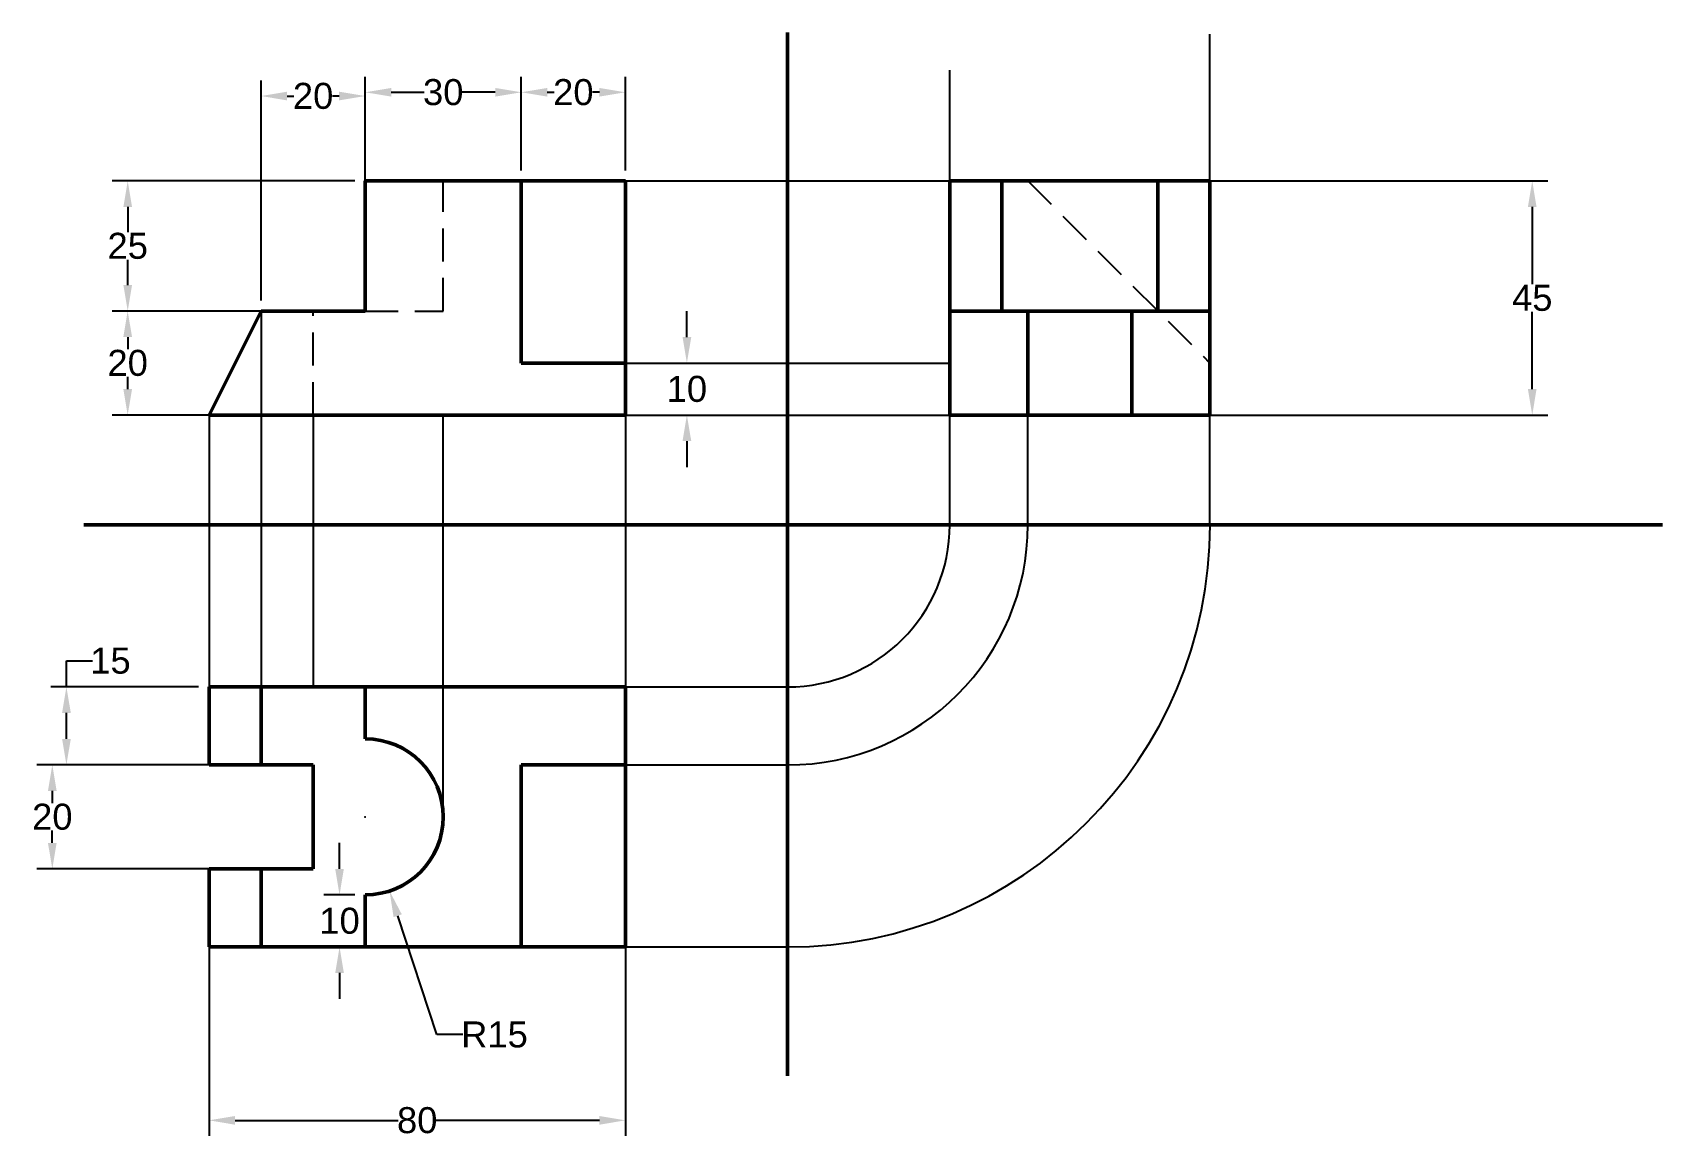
# Model space of a CAD drawing. Header units: millimetres. Extents: x -102 to 1695, y -307 to 463.
# Drawn here: x 1382.2 to 1695.3, y -280.4 to -68 of the extents above; entities that cross this region are included whole.
import ezdxf

# ---------------------------------------------------------------- set-up
doc = ezdxf.new("R2010")
doc.units = ezdxf.units.MM
doc.linetypes.add('HIDDEN', pattern=[9.525, 6.35, -3.175])
for name, color, linetype in [('DIM', 12, 'Continuous'), ('HIDDEN', 101, 'HIDDEN'), ('PROJECTIN', 50, 'Continuous')]:
    doc.layers.add(name, color=color, linetype=linetype)
doc.layers.add('OBJECT', color=250, linetype='Continuous', lineweight=50)
doc.styles.get("Standard").update_dxf_attribs({"font": 'arial.ttf'})
doc.dimstyles.new('kunal', dxfattribs={"dimtxt": 5, "dimasz": 5, "dimexe": 3, "dimexo": 2, "dimgap": 0.09, "dimtad": 0, "dimtih": 1, "dimtoh": 1, "dimdec": 0, "dimzin": 0, "dimdsep": 46, "dimtxsty": 'Standard', "dimcen": 0.09, "dimadec": 0, "dimazin": 0, "dimtfac": 1, "dimtdec": 0, "dimtofl": 0, "dimtmove": 0, "dimatfit": 3, "dimfxl": 1, "dimtolj": 1, "dimtzin": 0, "dimarcsym": 0})

msp = doc.modelspace()

# ---------------------------------------------------------------- blocks, each defined once
blk = doc.blocks.new('*D40')
at = {"layer": 'Defpoints', "color": 0, "transparency": 16777216}
for p in [(1496.06, -79.46), (1476.06, -96.51), (1496.06, -96.51)]:
    blk.add_point(p, dxfattribs=at)
at = {"layer": 'DIM', "color": 0, "lineweight": -2, "transparency": 16777216}
for p, q in [((1476.06, -94.51), (1476.06, -76.46)), ((1496.06, -94.51), (1496.06, -76.46)), ((1481.06, -79.46), (1482.35, -79.46)), ((1491.06, -79.46), (1489.76, -79.46))]:
    blk.add_line(p, q, dxfattribs=at)
at = {"layer": 'DIM', "color": 0, "transparency": 16777216}
for points in [[(1481.06, -78.63), (1481.06, -80.29), (1476.06, -79.46)], [(1491.06, -78.63), (1491.06, -80.29), (1496.06, -79.46)]]:
    blk.add_solid(points, dxfattribs=at)
at = {"layer": 'DIM', "color": 0, "transparency": 16777216, "insert": (1486.06, -79.46), "char_height": 5, "attachment_point": 5}
blk.add_mtext('\\A1;20', dxfattribs=at)
blk = doc.blocks.new('*D41')
at = {"layer": 'Defpoints', "color": 0, "transparency": 16777216}
for p in [(1496.06, -131.51), (1496.06, -141.51), (1507.88, -141.51)]:
    blk.add_point(p, dxfattribs=at)
at = {"layer": 'DIM', "color": 0, "lineweight": -2, "transparency": 16777216}
for p, q in [((1507.88, -126.51), (1507.88, -121.51)), ((1498.06, -131.51), (1510.88, -131.51)), ((1498.06, -141.51), (1510.88, -141.51)), ((1507.88, -146.51), (1507.88, -151.51))]:
    blk.add_line(p, q, dxfattribs=at)
at = {"layer": 'DIM', "color": 0, "transparency": 16777216}
for points in [[(1507.05, -126.51), (1508.72, -126.51), (1507.88, -131.51)], [(1507.05, -146.51), (1508.72, -146.51), (1507.88, -141.51)]]:
    blk.add_solid(points, dxfattribs=at)
at = {"layer": 'DIM', "color": 0, "transparency": 16777216, "insert": (1507.88, -136.51), "char_height": 5, "attachment_point": 5}
blk.add_mtext('\\A1;10', dxfattribs=at)
blk = doc.blocks.new('*D42')
at = {"layer": 'Defpoints', "color": 0, "transparency": 16777216}
for p in [(1436.06, -121.51), (1400.43, -141.51), (1436.06, -141.51)]:
    blk.add_point(p, dxfattribs=at)
at = {"layer": 'DIM', "color": 0, "lineweight": -2, "transparency": 16777216}
for p, q in [((1434.06, -121.51), (1397.43, -121.51)), ((1400.43, -126.51), (1400.43, -128.86)), ((1400.43, -136.51), (1400.43, -134.15)), ((1434.06, -141.51), (1397.43, -141.51))]:
    blk.add_line(p, q, dxfattribs=at)
at = {"layer": 'DIM', "color": 0, "transparency": 16777216}
for points in [[(1399.6, -126.51), (1401.27, -126.51), (1400.43, -121.51)], [(1399.6, -136.51), (1401.27, -136.51), (1400.43, -141.51)]]:
    blk.add_solid(points, dxfattribs=at)
at = {"layer": 'DIM', "color": 0, "transparency": 16777216, "insert": (1400.43, -131.51), "char_height": 5, "attachment_point": 5}
blk.add_mtext('\\A1;20', dxfattribs=at)
blk = doc.blocks.new('*D43')
at = {"layer": 'Defpoints', "color": 0, "transparency": 16777216}
for p in [(1388.66, -193.76), (1416.06, -193.76), (1416.06, -208.76)]:
    blk.add_point(p, dxfattribs=at)
at = {"layer": 'DIM', "color": 0, "lineweight": -2, "transparency": 16777216}
for p, q in [((1388.66, -193.76), (1388.66, -188.76)), ((1388.66, -188.76), (1393.66, -188.76)), ((1414.06, -193.76), (1385.66, -193.76)), ((1388.66, -203.76), (1388.66, -198.76)), ((1414.06, -208.76), (1385.66, -208.76))]:
    blk.add_line(p, q, dxfattribs=at)
at = {"layer": 'DIM', "color": 0, "transparency": 16777216}
for points in [[(1387.83, -198.76), (1389.5, -198.76), (1388.66, -193.76)], [(1387.83, -203.76), (1389.5, -203.76), (1388.66, -208.76)]]:
    blk.add_solid(points, dxfattribs=at)
at = {"layer": 'DIM', "color": 0, "transparency": 16777216, "insert": (1397.12, -188.76), "char_height": 5, "attachment_point": 5}
blk.add_mtext('\\A1;15', dxfattribs=at)
blk = doc.blocks.new('*D44')
at = {"layer": 'Defpoints', "color": 0, "transparency": 16777216}
for p in [(1436.06, -208.76), (1385.95, -228.76), (1436.06, -228.76)]:
    blk.add_point(p, dxfattribs=at)
at = {"layer": 'DIM', "color": 0, "lineweight": -2, "transparency": 16777216}
for p, q in [((1434.06, -208.76), (1382.95, -208.76)), ((1385.95, -213.76), (1385.95, -216.12)), ((1385.95, -223.76), (1385.95, -221.4)), ((1434.06, -228.76), (1382.95, -228.76))]:
    blk.add_line(p, q, dxfattribs=at)
at = {"layer": 'DIM', "color": 0, "transparency": 16777216}
for points in [[(1385.11, -213.76), (1386.78, -213.76), (1385.95, -208.76)], [(1385.11, -223.76), (1386.78, -223.76), (1385.95, -228.76)]]:
    blk.add_solid(points, dxfattribs=at)
at = {"layer": 'DIM', "color": 0, "transparency": 16777216, "insert": (1385.95, -218.76), "char_height": 5, "attachment_point": 5}
blk.add_mtext('\\A1;20', dxfattribs=at)
blk = doc.blocks.new('*D45')
at = {"layer": 'Defpoints', "color": 0, "transparency": 16777216}
for p in [(1446.06, -218.76), (1450.75, -233.01)]:
    blk.add_point(p, dxfattribs=at)
at = {"layer": 'DIM', "color": 0, "lineweight": -2, "transparency": 16777216}
for p, q in [((1445.97, -218.76), (1446.15, -218.76)), ((1446.06, -218.85), (1446.06, -218.67)), ((1459.83, -260.62), (1452.31, -237.76)), ((1464.83, -260.62), (1459.83, -260.62))]:
    blk.add_line(p, q, dxfattribs=at)
at = {"layer": 'DIM', "color": 0, "transparency": 16777216}
blk.add_solid([(1453.1, -237.5), (1451.52, -238.02), (1450.75, -233.01)], dxfattribs=at)
at = {"layer": 'DIM', "color": 0, "transparency": 16777216, "insert": (1470.91, -260.62), "char_height": 5, "attachment_point": 5}
blk.add_mtext('\\A1;R15', dxfattribs=at)
blk = doc.blocks.new('*D46')
at = {"layer": 'Defpoints', "color": 0, "transparency": 16777216}
for p in [(1446.06, -96.51), (1400.44, -121.51), (1446.06, -121.51)]:
    blk.add_point(p, dxfattribs=at)
at = {"layer": 'DIM', "color": 0, "lineweight": -2, "transparency": 16777216}
for p, q in [((1444.06, -96.51), (1397.44, -96.51)), ((1400.44, -101.51), (1400.44, -106.36)), ((1400.44, -116.51), (1400.44, -111.65)), ((1444.06, -121.51), (1397.44, -121.51))]:
    blk.add_line(p, q, dxfattribs=at)
at = {"layer": 'DIM', "color": 0, "transparency": 16777216}
for points in [[(1399.61, -101.51), (1401.27, -101.51), (1400.44, -96.51)], [(1399.61, -116.51), (1401.27, -116.51), (1400.44, -121.51)]]:
    blk.add_solid(points, dxfattribs=at)
at = {"layer": 'DIM', "color": 0, "transparency": 16777216, "insert": (1400.44, -109.01), "char_height": 5, "attachment_point": 5}
blk.add_mtext('\\A1;25', dxfattribs=at)
blk = doc.blocks.new('*D47')
at = {"layer": 'Defpoints', "color": 0, "transparency": 16777216}
for p in [(1426.06, -80.18), (1426.06, -121.51), (1446.06, -121.51)]:
    blk.add_point(p, dxfattribs=at)
at = {"layer": 'DIM', "color": 0, "lineweight": -2, "transparency": 16777216}
for p, q in [((1426.06, -119.51), (1426.06, -77.18)), ((1446.06, -119.51), (1446.06, -77.18)), ((1431.06, -80.18), (1432.35, -80.18)), ((1441.06, -80.18), (1439.76, -80.18))]:
    blk.add_line(p, q, dxfattribs=at)
at = {"layer": 'DIM', "color": 0, "transparency": 16777216}
for points in [[(1431.06, -79.35), (1431.06, -81.02), (1426.06, -80.18)], [(1441.06, -79.35), (1441.06, -81.02), (1446.06, -80.18)]]:
    blk.add_solid(points, dxfattribs=at)
at = {"layer": 'DIM', "color": 0, "transparency": 16777216, "insert": (1436.06, -80.18), "char_height": 5, "attachment_point": 5}
blk.add_mtext('\\A1;20', dxfattribs=at)
blk = doc.blocks.new('*D48')
at = {"layer": 'Defpoints', "color": 0, "transparency": 16777216}
for p in [(1476.06, -79.46), (1446.06, -96.51), (1476.06, -96.51)]:
    blk.add_point(p, dxfattribs=at)
at = {"layer": 'DIM', "color": 0, "lineweight": -2, "transparency": 16777216}
for p, q in [((1446.06, -94.51), (1446.06, -76.46)), ((1476.06, -94.51), (1476.06, -76.46)), ((1451.06, -79.46), (1457.4, -79.46)), ((1471.06, -79.46), (1464.72, -79.46))]:
    blk.add_line(p, q, dxfattribs=at)
at = {"layer": 'DIM', "color": 0, "transparency": 16777216}
for points in [[(1451.06, -78.63), (1451.06, -80.29), (1446.06, -79.46)], [(1471.06, -78.63), (1471.06, -80.29), (1476.06, -79.46)]]:
    blk.add_solid(points, dxfattribs=at)
at = {"layer": 'DIM', "color": 0, "transparency": 16777216, "insert": (1461.06, -79.46), "char_height": 5, "attachment_point": 5}
blk.add_mtext('\\A1;30', dxfattribs=at)
blk = doc.blocks.new('*D49')
at = {"layer": 'Defpoints', "color": 0, "transparency": 16777216}
for p in [(1446.06, -233.76), (1441.14, -243.76), (1446.06, -243.76)]:
    blk.add_point(p, dxfattribs=at)
at = {"layer": 'DIM', "color": 0, "lineweight": -2, "transparency": 16777216}
for p, q in [((1441.14, -228.76), (1441.14, -223.76)), ((1444.06, -233.76), (1438.14, -233.76)), ((1444.06, -243.76), (1438.14, -243.76)), ((1441.14, -248.76), (1441.14, -253.76))]:
    blk.add_line(p, q, dxfattribs=at)
at = {"layer": 'DIM', "color": 0, "transparency": 16777216}
for points in [[(1440.31, -228.76), (1441.97, -228.76), (1441.14, -233.76)], [(1440.31, -248.76), (1441.97, -248.76), (1441.14, -243.76)]]:
    blk.add_solid(points, dxfattribs=at)
at = {"layer": 'DIM', "color": 0, "transparency": 16777216, "insert": (1441.14, -238.76), "char_height": 5, "attachment_point": 5}
blk.add_mtext('\\A1;10', dxfattribs=at)
blk = doc.blocks.new('*D50')
at = {"layer": 'Defpoints', "color": 0, "transparency": 16777216}
for p in [(1416.06, -243.76), (1496.06, -243.76), (1496.06, -277.1)]:
    blk.add_point(p, dxfattribs=at)
at = {"layer": 'DIM', "color": 0, "lineweight": -2, "transparency": 16777216}
for p, q in [((1416.06, -245.76), (1416.06, -280.1)), ((1496.06, -245.76), (1496.06, -280.1)), ((1421.06, -277.1), (1452.39, -277.1)), ((1491.06, -277.1), (1459.73, -277.1))]:
    blk.add_line(p, q, dxfattribs=at)
at = {"layer": 'DIM', "color": 0, "transparency": 16777216}
for points in [[(1421.06, -276.27), (1421.06, -277.94), (1416.06, -277.1)], [(1491.06, -276.27), (1491.06, -277.94), (1496.06, -277.1)]]:
    blk.add_solid(points, dxfattribs=at)
at = {"layer": 'DIM', "color": 0, "transparency": 16777216, "insert": (1456.06, -277.1), "char_height": 5, "attachment_point": 5}
blk.add_mtext('\\A1;80', dxfattribs=at)
blk = doc.blocks.new('*D51')
at = {"layer": 'Defpoints', "color": 0, "transparency": 16777216}
for p in [(1608.39, -96.51), (1608.39, -141.51), (1670.31, -141.51)]:
    blk.add_point(p, dxfattribs=at)
at = {"layer": 'DIM', "color": 0, "lineweight": -2, "transparency": 16777216}
for p, q in [((1610.39, -96.51), (1673.31, -96.51)), ((1670.31, -101.51), (1670.31, -116.37)), ((1670.31, -136.51), (1670.31, -121.64)), ((1610.39, -141.51), (1673.31, -141.51))]:
    blk.add_line(p, q, dxfattribs=at)
at = {"layer": 'DIM', "color": 0, "transparency": 16777216}
for points in [[(1669.47, -101.51), (1671.14, -101.51), (1670.31, -96.51)], [(1669.47, -136.51), (1671.14, -136.51), (1670.31, -141.51)]]:
    blk.add_solid(points, dxfattribs=at)
at = {"layer": 'DIM', "color": 0, "transparency": 16777216, "insert": (1670.31, -119.01), "char_height": 5, "attachment_point": 5}
blk.add_mtext('\\A1;45', dxfattribs=at)

# ---------------------------------------------------------------- dimensions: what is measured, and where the dimension line sits
at = {"layer": 'DIM'}
for base, p1, p2, picture, middle in [((1426.06, -80.18), (1446.06, -121.51), (1426.06, -121.51), '*D47', (1436.06, -80.18)), ((1476.06, -79.46), (1446.06, -96.51), (1476.06, -96.51), '*D48', (1461.06, -79.46)), ((1496.06, -79.46), (1476.06, -96.51), (1496.06, -96.51), '*D40', (1486.06, -79.46)), ((1496.06, -277.1), (1416.06, -243.76), (1496.06, -243.76), '*D50', (1456.06, -277.1))]:
    dim = msp.add_linear_dim(base=base, p1=p1, p2=p2, dimstyle='kunal', dxfattribs=at)
    dim.commit()
    dim.dimension.update_dxf_attribs({"geometry": picture, "text_midpoint": middle})
for base, p1, p2, picture, middle in [((1400.44, -121.51), (1446.06, -96.51), (1446.06, -121.51), '*D46', (1400.44, -109.01)), ((1670.31, -141.51), (1608.39, -96.51), (1608.39, -141.51), '*D51', (1670.31, -119.01)), ((1400.43, -141.51), (1436.06, -121.51), (1436.06, -141.51), '*D42', (1400.43, -131.51)), ((1507.88, -141.51), (1496.06, -131.51), (1496.06, -141.51), '*D41', (1507.88, -136.51)), ((1388.66, -193.76), (1416.06, -208.76), (1416.06, -193.76), '*D43', (1397.12, -188.76)), ((1385.95, -228.76), (1436.06, -208.76), (1436.06, -228.76), '*D44', (1385.95, -218.76)), ((1441.14, -243.76), (1446.06, -233.76), (1446.06, -243.76), '*D49', (1441.14, -238.76))]:
    dim = msp.add_linear_dim(base=base, p1=p1, p2=p2, angle=90, dimstyle='kunal', dxfattribs=at)
    dim.commit()
    dim.dimension.update_dxf_attribs({"geometry": picture, "text_midpoint": middle})
dim = msp.add_radius_dim(center=(1446.06, -218.76), mpoint=(1450.75, -233.01), dimstyle='kunal', dxfattribs=at)
dim.commit()
dim.dimension.update_dxf_attribs({"geometry": '*D45', "text_midpoint": (1470.91, -260.62), "dimtype": 164})

# ---------------------------------------------------------------- linework, layer by layer
at = {"layer": 'HIDDEN'}
for p, q in [((1461.06, -121.51), (1461.06, -96.51)), ((1573.39, -96.51), (1608.39, -131.51)), ((1436.06, -141.51), (1436.06, -121.51)), ((1446.06, -121.51), (1461.06, -121.51))]:
    msp.add_line(p, q, dxfattribs=at)
at = {"layer": 'OBJECT'}
for p, q in [((1527.23, -67.98), (1527.23, -268.56)), ((1476.06, -96.51), (1446.06, -96.51)), ((1446.06, -96.51), (1446.06, -121.51)), ((1476.06, -131.51), (1476.06, -96.51)), ((1476.06, -96.51), (1496.06, -96.51)), ((1496.06, -96.51), (1496.06, -131.51)), ((1558.39, -121.51), (1558.39, -96.51)), ((1558.39, -96.51), (1608.39, -96.51)), ((1568.39, -96.51), (1568.39, -121.51)), ((1598.39, -96.51), (1598.39, -121.51)), ((1608.39, -96.51), (1608.39, -121.51)), ((1426.06, -121.51), (1416.06, -141.51)), ((1446.06, -121.51), (1426.06, -121.51)), ((1558.39, -141.51), (1558.39, -121.51)), ((1558.39, -121.51), (1573.39, -121.51)), ((1573.39, -121.51), (1573.39, -141.51)), ((1593.39, -121.51), (1573.39, -121.51)), ((1573.39, -121.51), (1573.39, -141.51)), ((1593.39, -141.51), (1593.39, -121.51)), ((1593.39, -121.51), (1608.39, -121.51)), ((1608.39, -121.51), (1608.39, -141.51)), ((1496.06, -131.51), (1476.06, -131.51)), ((1496.06, -141.51), (1496.06, -131.51)), ((1416.06, -141.51), (1496.06, -141.51)), ((1573.39, -141.51), (1558.39, -141.51)), ((1573.39, -141.51), (1593.39, -141.51)), ((1608.39, -141.51), (1593.39, -141.51)), ((1391.98, -162.6), (1695.32, -162.6)), ((1416.06, -193.76), (1496.06, -193.76)), ((1416.06, -208.76), (1416.06, -193.76)), ((1426.06, -193.76), (1426.06, -208.76)), ((1446.06, -193.76), (1446.06, -203.76)), ((1496.06, -193.76), (1496.06, -243.76)), ((1416.06, -208.76), (1426.06, -208.76)), ((1426.06, -208.76), (1436.06, -208.76)), ((1436.06, -208.76), (1436.06, -228.76)), ((1476.06, -243.76), (1476.06, -208.76)), ((1476.06, -208.76), (1496.06, -208.76)), ((1416.06, -243.76), (1416.06, -228.76)), ((1436.06, -228.76), (1416.06, -228.76)), ((1426.06, -228.76), (1426.06, -243.76)), ((1446.06, -243.76), (1446.06, -233.76)), ((1496.06, -243.76), (1416.06, -243.76))]:
    msp.add_line(p, q, dxfattribs=at)
msp.add_arc((1446.06, -218.76), 15, 270, 90, dxfattribs=at)
at = {"layer": 'PROJECTIN'}
for p, q in [((1608.39, -162.6), (1608.39, -68.3)), ((1558.39, -162.6), (1558.39, -75.24)), ((1496.06, -96.51), (1660.31, -96.51)), ((1426.06, -121.51), (1426.06, -193.76)), ((1496.06, -131.51), (1558.39, -131.51)), ((1416.06, -141.51), (1416.06, -208.76)), ((1436.06, -141.51), (1436.06, -193.76)), ((1461.06, -218.76), (1461.06, -141.51)), ((1496.06, -141.51), (1496.06, -262.31)), ((1496.06, -141.51), (1666.65, -141.51)), ((1573.39, -162.6), (1573.39, -141.51)), ((1496.06, -193.76), (1527.23, -193.76)), ((1496.06, -208.76), (1527.23, -208.76)), ((1416.06, -228.76), (1416.06, -269.04)), ((1496.06, -243.76), (1527.23, -243.76))]:
    msp.add_line(p, q, dxfattribs=at)
for radius in [31.17, 81.17, 46.17]:
    msp.add_arc((1527.23, -162.6), radius, 270, 0, dxfattribs=at)

msp.set_redraw_order([(e.dxf.handle, doc.entitydb.next_handle()) for e in msp.query("TEXT MTEXT ATTDEF DIMENSION ARC_DIMENSION")])  # texts and dimensions are drawn at this point

doc.saveas('drawing.dxf')
